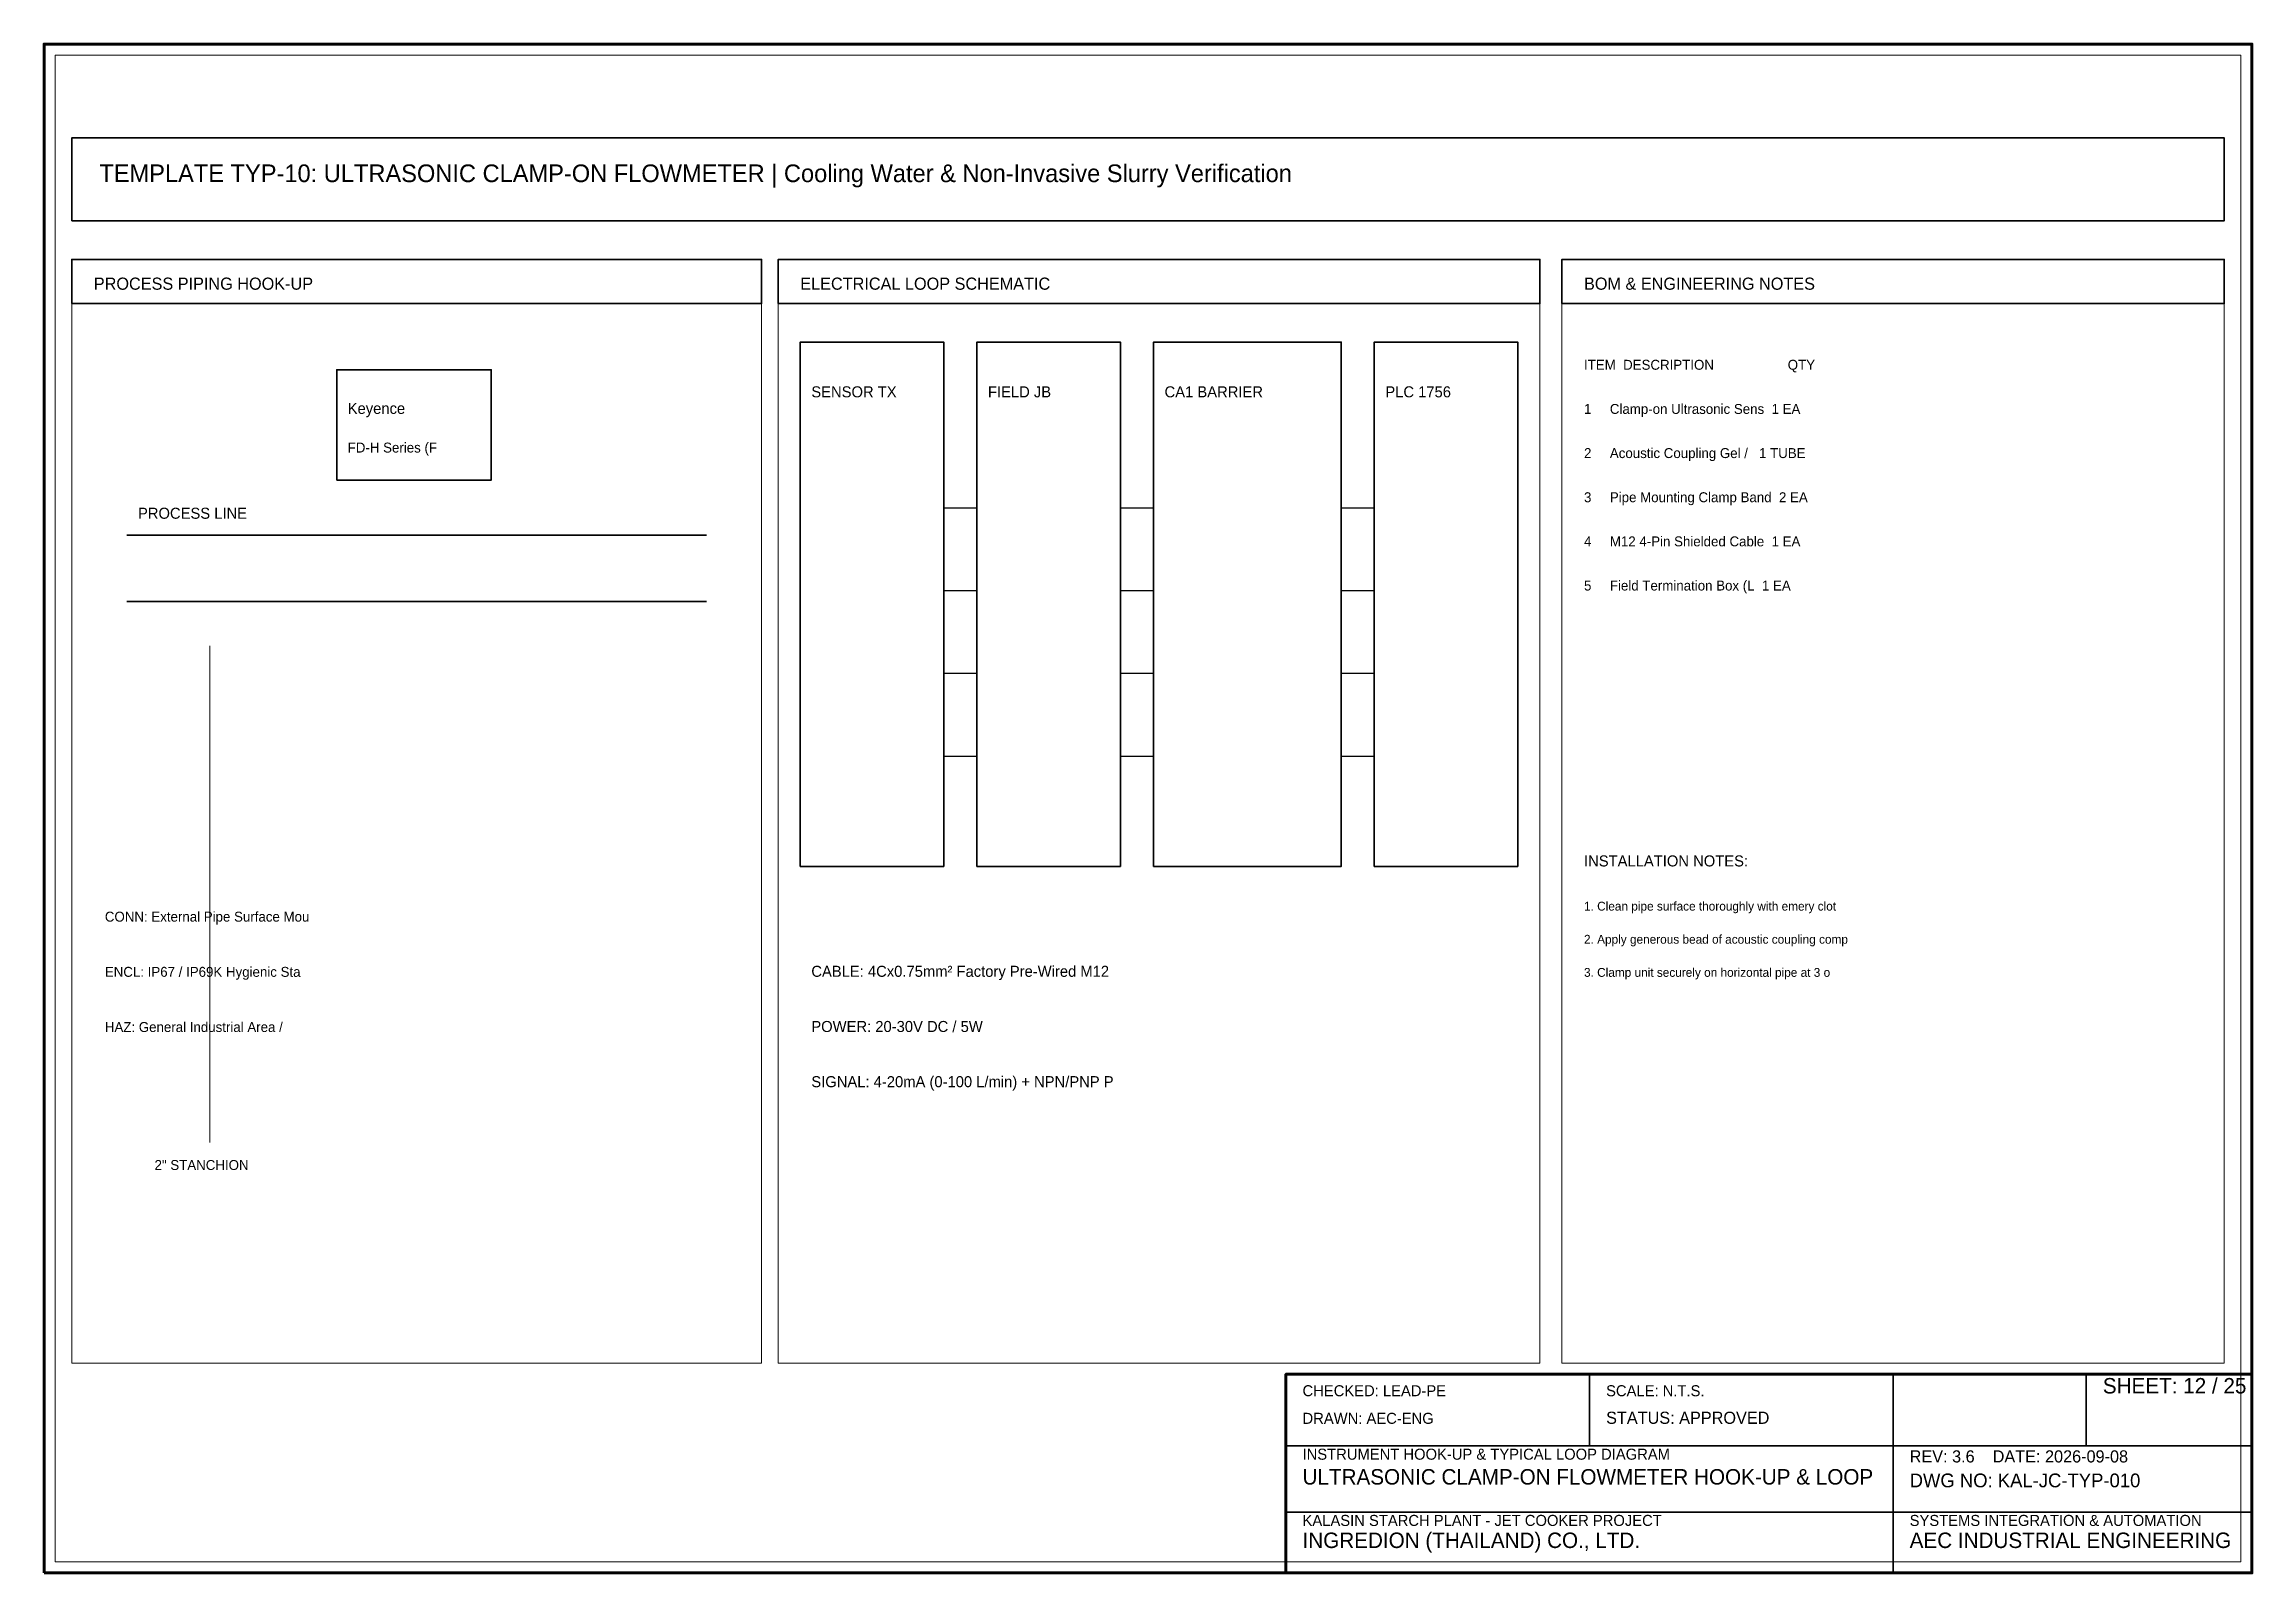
# Model space of a CAD drawing. Header units: millimetres. Extents: x 0 to 2200, y -1280 to 277.
# Drawn here: x 450 to 850, y -640 to -363 of the extents above; entities that cross this region are included whole.
import ezdxf

# ---------------------------------------------------------------- set-up
doc = ezdxf.new("R2010")
doc.units = ezdxf.units.MM
for name, color, linetype, lineweight in [('0_BORDER', 7, 'Continuous', 70), ('0_TITLE_BLOCK', 4, 'Continuous', 35), ('IE-CABLE', 6, 'Continuous', 25), ('IE-EQUIP', 2, 'Continuous', 35), ('IE-WIRE', 1, 'Continuous', 25), ('NOTATIONS', 8, 'Continuous', 18), ('RELAYS', 30, 'Continuous', 35), ('TER', 3, 'Continuous', 35), ('TEXTS', 7, 'Continuous', 25)]:
    doc.layers.add(name, color=color, linetype=linetype, lineweight=lineweight)

msp = doc.modelspace()

# ---------------------------------------------------------------- texts
at = {"layer": '0_TITLE_BLOCK'}
for s, height, p in [('TEMPLATE TYP-10: ULTRASONIC CLAMP-ON FLOWMETER | Cooling Water & Non-Invasive Slurry Verification', 3.2, (460, -388)), ('PROCESS PIPING HOOK-UP', 2.2, (459, -407.5)), ('ELECTRICAL LOOP SCHEMATIC', 2.2, (587, -407.5)), ('BOM & ENGINEERING NOTES', 2.2, (729, -407.5)), ('ITEM  DESCRIPTION                    QTY', 1.8, (729, -422)), ('INSTALLATION NOTES:', 2, (729, -512)), ('SHEET: 12 / 25', 2.8, (823, -607.5)), ('STATUS: APPROVED', 2.2, (733, -613)), ('ULTRASONIC CLAMP-ON FLOWMETER HOOK-UP & LOOP ', 2.8, (678, -624)), ('INGREDION (THAILAND) CO., LTD.', 2.8, (678, -635.5)), ('AEC INDUSTRIAL ENGINEERING', 2.8, (788, -635.5))]:
    msp.add_text(s, height=height, dxfattribs=at).set_placement(p)
at = {"layer": 'IE-CABLE'}
msp.add_text('CABLE: 4Cx0.75mm² Factory Pre-Wired M12', height=2, dxfattribs=at).set_placement((589, -532))
at = {"layer": 'NOTATIONS'}
for s, height, p in [('FD-H Series (F', 1.8, (505, -437)), ('1. Clean pipe surface thoroughly with emery clot', 1.6, (729, -520)), ('2. Apply generous bead of acoustic coupling comp', 1.6, (729, -526)), ('3. Clamp unit securely on horizontal pipe at 3 o', 1.6, (729, -532)), ('2" STANCHION', 1.8, (470, -567))]:
    msp.add_text(s, height=height, dxfattribs=at).set_placement(p)
at = {"layer": 'TER'}
msp.add_text('FIELD JB', height=2, dxfattribs=at).set_placement((621, -427))
at = {"layer": 'TEXTS'}
for s, height, p in [('Keyence', 2, (505, -430)), ('SENSOR TX', 2, (589, -427)), ('CA1 BARRIER', 2, (653, -427)), ('PLC 1756', 2, (693, -427)), ('1     Clamp-on Ultrasonic Sens  1 EA', 1.8, (729, -430)), ('2     Acoustic Coupling Gel /   1 TUBE', 1.8, (729, -438)), ('PROCESS LINE', 2, (467, -449)), ('3     Pipe Mounting Clamp Band  2 EA', 1.8, (729, -446)), ('4     M12 4-Pin Shielded Cable  1 EA', 1.8, (729, -454)), ('5     Field Termination Box (L  1 EA', 1.8, (729, -462)), ('CONN: External Pipe Surface Mou', 1.8, (461, -522)), ('ENCL: IP67 / IP69K Hygienic Sta', 1.8, (461, -532)), ('POWER: 20-30V DC / 5W', 2, (589, -542)), ('HAZ: General Industrial Area /', 1.8, (461, -542)), ('SIGNAL: 4-20mA (0-100 L/min) + NPN/PNP P', 2, (589, -552)), ('CHECKED: LEAD-PE', 2, (678, -608)), ('SCALE: N.T.S.', 2, (733, -608)), ('DRAWN: AEC-ENG', 2, (678, -613)), ('INSTRUMENT HOOK-UP & TYPICAL LOOP DIAGRAM', 2, (678, -619.5)), ('REV: 3.6    DATE: 2026-09-08', 2.2, (788, -620)), ('DWG NO: KAL-JC-TYP-010', 2.5, (788, -624.5)), ('KALASIN STARCH PLANT - JET COOKER PROJECT', 2, (678, -631.5)), ('SYSTEMS INTEGRATION & AUTOMATION', 2, (788, -631.5))]:
    msp.add_text(s, height=height, dxfattribs=at).set_placement(p)

# ---------------------------------------------------------------- linework, layer by layer
at = {"layer": '0_BORDER'}
for points in [[(450, -640), (850, -640), (850, -363), (450, -363)], [(675, -640), (850, -640), (850, -604), (675, -604)]]:
    msp.add_lwpolyline(points, close=True, dxfattribs=at)
at = {"layer": '0_TITLE_BLOCK'}
for p, q in [((730, -617), (730, -604)), ((785, -617), (785, -604)), ((820, -617), (820, -604)), ((675, -617), (850, -617)), ((785, -640), (785, -617)), ((675, -629), (850, -629))]:
    msp.add_line(p, q, dxfattribs=at)
for points in [[(455, -410), (580, -410), (580, -402), (455, -402)], [(583, -410), (721, -410), (721, -402), (583, -402)], [(725, -410), (845, -410), (845, -402), (725, -402)]]:
    msp.add_lwpolyline(points, close=True, dxfattribs=at)
at = {"layer": 'IE-CABLE'}
for p, q in [((645, -447), (651, -447)), ((645, -462), (651, -462)), ((645, -477), (651, -477)), ((645, -492), (651, -492))]:
    msp.add_line(p, q, dxfattribs=at)
at = {"layer": 'IE-EQUIP'}
for p, q in [((465, -452), (570, -452)), ((465, -464), (570, -464))]:
    msp.add_line(p, q, dxfattribs=at)
for points in [[(455, -395), (845, -395), (845, -380), (455, -380)], [(587, -512), (613, -512), (613, -417), (587, -417)], [(691, -512), (717, -512), (717, -417), (691, -417)], [(503, -442), (531, -442), (531, -422), (503, -422)]]:
    msp.add_lwpolyline(points, close=True, dxfattribs=at)
at = {"layer": 'IE-WIRE'}
for p, q in [((613, -447), (619, -447)), ((685, -447), (691, -447)), ((613, -462), (619, -462)), ((685, -462), (691, -462)), ((613, -477), (619, -477)), ((685, -477), (691, -477)), ((613, -492), (619, -492)), ((685, -492), (691, -492))]:
    msp.add_line(p, q, dxfattribs=at)
at = {"layer": 'NOTATIONS'}
msp.add_line((480, -562), (480, -472), dxfattribs=at)
for points in [[(452, -638), (848, -638), (848, -365), (452, -365)], [(455, -602), (580, -602), (580, -402), (455, -402)], [(583, -602), (721, -602), (721, -402), (583, -402)], [(725, -602), (845, -602), (845, -402), (725, -402)]]:
    msp.add_lwpolyline(points, close=True, dxfattribs=at)
at = {"layer": 'RELAYS'}
msp.add_lwpolyline([(651, -512), (685, -512), (685, -417), (651, -417)], close=True, dxfattribs=at)
at = {"layer": 'TER'}
msp.add_lwpolyline([(619, -512), (645, -512), (645, -417), (619, -417)], close=True, dxfattribs=at)

msp.set_redraw_order([(e.dxf.handle, doc.entitydb.next_handle()) for e in msp.query("TEXT MTEXT ATTDEF DIMENSION ARC_DIMENSION")])  # texts and dimensions are drawn at this point

doc.saveas('drawing.dxf')
